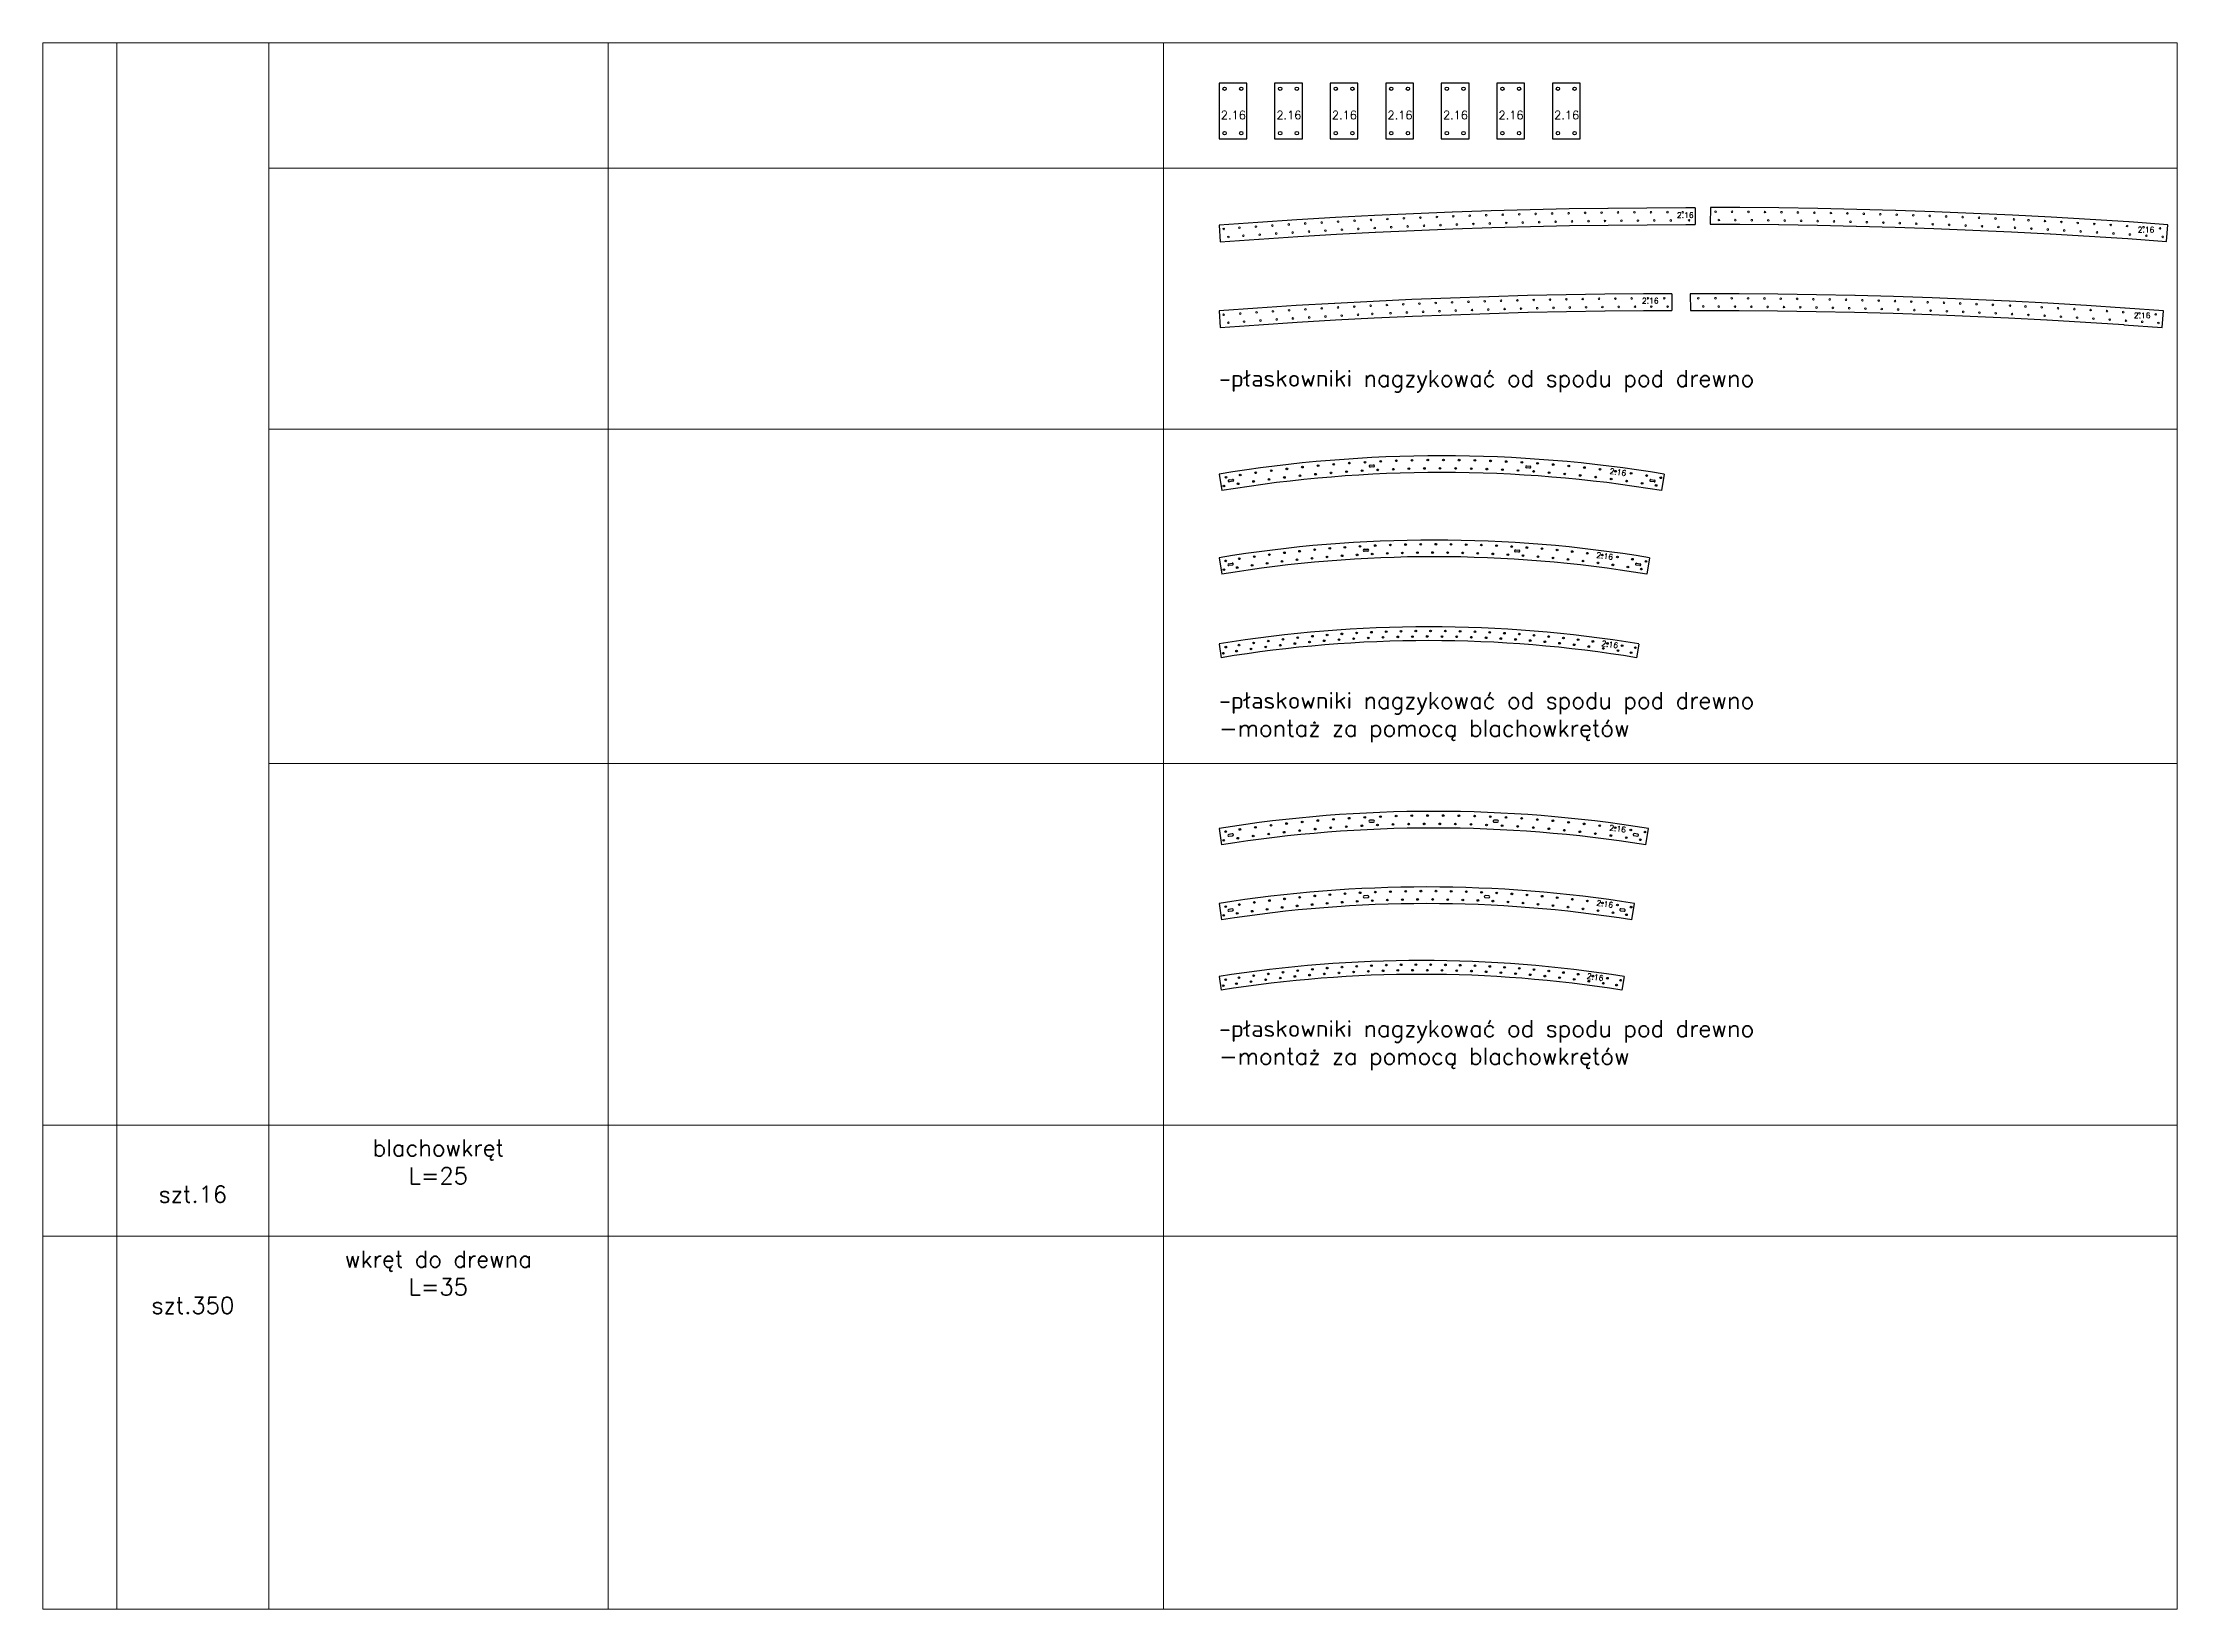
# Model space of a CAD drawing. Header units: millimetres. Extents: x 5046 to 103012, y -15969 to 47766.
# Drawn here: x 78416 to 86102, y 12047 to 17688 of the extents above; entities that cross this region are included whole.
import ezdxf

# ---------------------------------------------------------------- set-up
doc = ezdxf.new("R2010")
doc.units = ezdxf.units.MM
doc.layers.get('0').update_dxf_attribs({"lineweight": 0})
doc.layers.add('Pomocnicze', color=252, linetype='Continuous', lineweight=0)
doc.layers.add('TEXT', color=2, linetype='Continuous', lineweight=0)
doc.styles.add('Opisy 1-20', font='simplex.shx', dxfattribs={"height": 100})
doc.styles.add('Skala 1-20', font='simplex.shx', dxfattribs={"height": 60})
doc.styles.add('Skala 1-50', font='simplex.shx', dxfattribs={"height": 120})

msp = doc.modelspace()

# ---------------------------------------------------------------- texts
at = {"layer": 'TEXT', "attachment_point": 1}
for s, insert, char_height, width, style in [('2.16', (82657.8, 17442.9), 30, 74.012, 'Skala 1-50'), ('2.16', (82857.8, 17442.9), 30, 74.012, 'Skala 1-50'), ('2.16', (83057.8, 17442.9), 30, 74.012, 'Skala 1-50'), ('2.16', (83257.8, 17442.9), 30, 74.012, 'Skala 1-50'), ('2.16', (83457.8, 17442.9), 30, 74.012, 'Skala 1-50'), ('2.16', (83657.8, 17442.9), 30, 74.012, 'Skala 1-50'), ('2.16', (83857.8, 17442.9), 30, 74.012, 'Skala 1-50'), ('2.16', (84300, 17077.4), 20, 74.012, 'Skala 1-50'), ('2.16', (85958.7, 17024.9), 20, 74.012, 'Skala 1-50'), ('2.16', (84174, 16769.1), 20, 74.012, 'Skala 1-50'), ('2.16', (85944.9, 16716.2), 20, 74.012, 'Skala 1-50'), ('-płaskowniki nagzykować od spodu pod drewno', (82651.5, 16509.7), 60, 3450, 'Skala 1-20'), ('-płaskowniki nagzykować od spodu pod drewno\\P-montaż za pomocą blachowkrętów', (82651.5, 15350), 60, 3450, 'Skala 1-20'), ('-płaskowniki nagzykować od spodu pod drewno\\P-montaż za pomocą blachowkrętów', (82651.5, 14168.4), 60, 3450, 'Skala 1-20'), ('\\pxqc;{\\H0.6x;blachowkręt\\PL=25}', (79229.8, 13738.3), 100, 1221.678, 'Opisy 1-20'), ('\\pxqc;\\P{\\H0.6x;szt.16}', (78683.6, 13738.3), 100, 546.27, 'Opisy 1-20'), ('\\pxqc;{\\H0.6x;wkręt do drewna\\PL=35}', (79229.8, 13338.3), 100, 1221.678, 'Opisy 1-20'), ('\\pxqc;\\P{\\H0.6x;szt.350}', (78683.6, 13338.3), 100, 546.27, 'Opisy 1-20')]:
    msp.add_mtext(s, dxfattribs=dict(at, insert=insert, char_height=char_height, width=width, style=style))
at = {"layer": 'TEXT', "char_height": 20, "width": 74.012, "attachment_point": 1, "rotation": 351.96695, "style": 'Skala 1-50'}
for insert in [(84059.3, 16156), (84011.7, 15854.1), (84030.1, 15535.7), (84058.2, 14872.1), (84012, 14601.3), (83977.3, 14337.7)]:
    msp.add_mtext('2.16', dxfattribs=dict(at, insert=insert))

# ---------------------------------------------------------------- linework, layer by layer
at = {"color": 7, "linetype": 'Continuous', "lineweight": 25}
for p, q in [((82751.5, 17542.6), (82651.5, 17542.6)), ((82651.5, 17542.6), (82651.5, 17342.6)), ((82751.5, 17342.6), (82751.5, 17542.6)), ((82951.5, 17542.6), (82851.5, 17542.6)), ((82851.5, 17542.6), (82851.5, 17342.6)), ((82951.5, 17342.6), (82951.5, 17542.6)), ((83151.5, 17542.6), (83051.5, 17542.6)), ((83051.5, 17542.6), (83051.5, 17342.6)), ((83151.5, 17342.6), (83151.5, 17542.6)), ((83351.5, 17542.6), (83251.5, 17542.6)), ((83251.5, 17542.6), (83251.5, 17342.6)), ((83351.5, 17342.6), (83351.5, 17542.6)), ((83551.5, 17542.6), (83451.5, 17542.6)), ((83451.5, 17542.6), (83451.5, 17342.6)), ((83551.5, 17342.6), (83551.5, 17542.6)), ((83751.5, 17542.6), (83651.5, 17542.6)), ((83651.5, 17542.6), (83651.5, 17342.6)), ((83751.5, 17342.6), (83751.5, 17542.6)), ((83951.5, 17542.6), (83851.5, 17542.6)), ((83851.5, 17542.6), (83851.5, 17342.6)), ((83951.5, 17342.6), (83951.5, 17542.6)), ((82651.5, 17342.6), (82751.5, 17342.6)), ((82851.5, 17342.6), (82951.5, 17342.6)), ((83051.5, 17342.6), (83151.5, 17342.6)), ((83251.5, 17342.6), (83351.5, 17342.6)), ((83451.5, 17342.6), (83551.5, 17342.6)), ((83651.5, 17342.6), (83751.5, 17342.6)), ((83851.5, 17342.6), (83951.5, 17342.6)), ((83194.9, 16167.4), (83207.9, 16168.1)), ((83208.3, 16161.1), (83195.3, 16160.4)), ((83770.8, 16156.8), (83757.8, 16157.7)), ((83758.3, 16164.6), (83771.2, 16163.8)), ((82651.5, 16134.8), (82661.4, 16075.6)), ((82687.4, 16113.8), (82700.2, 16115.8)), ((82701.3, 16108.9), (82688.5, 16106.9)), ((84218.1, 16106.7), (84205.3, 16108.8)), ((84206.3, 16115.7), (84219.2, 16113.6)), ((84254.2, 16134.8), (84244.3, 16075.6)), ((82651.5, 15833.7), (82661.4, 15774.5)), ((83173.6, 15864.1), (83186.6, 15864.8)), ((83187, 15857.8), (83174, 15857.1)), ((83731, 15854), (83718, 15854.9)), ((83718.4, 15861.8), (83731.4, 15861)), ((84201.1, 15833.7), (84191.2, 15774.5)), ((82686, 15812.4), (82698.8, 15814.5)), ((82699.9, 15807.6), (82687.1, 15805.5)), ((84166.6, 15805.4), (84153.7, 15807.4)), ((84154.8, 15814.3), (84167.6, 15812.3)), ((82651.5, 15523.1), (82659.3, 15473.7)), ((84162.6, 15523.1), (84154.4, 15473.8)), ((82651.5, 14859.1), (82660.6, 14799.8)), ((82699, 14839.7), (82686.1, 14837.7)), ((83207, 14889), (83194, 14888.4)), ((83194.3, 14881.4), (83207.3, 14882)), ((83641.1, 14882.1), (83654.1, 14881.5)), ((83654.4, 14888.4), (83641.4, 14889)), ((84145.1, 14833.3), (84157.9, 14831.3)), ((84159, 14838.2), (84146.1, 14840.2)), ((84187.6, 14799.9), (84197.1, 14859.1)), ((82687.2, 14830.8), (82700, 14832.7)), ((83187.1, 14616.9), (83174.1, 14616.3)), ((83174.4, 14609.3), (83187.4, 14609.9)), ((83609.7, 14610), (83622.6, 14609.4)), ((83623, 14616.4), (83610, 14617)), ((82651.5, 14588.9), (82660.6, 14529.6)), ((82699, 14569.4), (82686.1, 14567.5)), ((82687.2, 14560.6), (82700, 14562.5)), ((84097, 14562.8), (84109.9, 14560.8)), ((84110.9, 14567.8), (84098.1, 14569.7)), ((84137.7, 14529.7), (84147.3, 14588.9)), ((82651.5, 14325.7), (82659, 14276.3)), ((84109.9, 14325.7), (84101.9, 14276.4))]:
    msp.add_line(p, q, dxfattribs=at)
at = {"color": 93, "linetype": 'Continuous', "lineweight": 25}
for p, q in [((84365.8, 17093.4), (84365.6, 17033.4)), ((84420.3, 17094.8), (84420.1, 17034.8)), ((84281.6, 16784.2), (84281.8, 16724.2)), ((84348.2, 16784.5), (84348.4, 16724.5))]:
    msp.add_line(p, q, dxfattribs=at)
for points in [[(84365.8, 17093.4), (84332.3, 17093.5), (84332.1, 17093.5), (84192.1, 17093), (84191.9, 17093), (84051.9, 17091.7), (84051.7, 17091.7), (83911.7, 17089.6), (83911.5, 17089.6), (83771.6, 17086.6), (83771.4, 17086.6), (83631.5, 17082.7), (83631.3, 17082.7), (83491.4, 17078), (83491.2, 17078), (83351.3, 17072.4), (83351.1, 17072.4), (83211.2, 17065.9), (83211, 17065.9), (83071.2, 17058.6), (83071, 17058.6), (82931.3, 17050.4), (82931.1, 17050.4), (82791.4, 17041.4), (82791.2, 17041.4), (82651.5, 17031.5), (82655.9, 16971.6), (82795.2, 16981.5), (82795.4, 16981.5), (82934.8, 16990.5), (82935, 16990.5), (83074.3, 16998.7), (83074.5, 16998.7), (83214, 17006), (83214.2, 17006), (83353.6, 17012.4), (83353.8, 17012.4), (83493.4, 17018), (83493.6, 17018), (83633.1, 17022.7), (83633.3, 17022.7), (83772.9, 17026.6), (83773.1, 17026.6), (83912.6, 17029.6), (83912.8, 17029.6), (84052.4, 17031.7), (84052.6, 17031.7), (84192.3, 17033), (84192.5, 17033), (84332.1, 17033.5), (84332.3, 17033.5), (84365.6, 17033.4)], [(84420.1, 17034.8), (84526.4, 17034.5), (84526.6, 17034.5), (84666.2, 17033.2), (84666.4, 17033.2), (84806, 17031.1), (84806.2, 17031.1), (84945.8, 17028.1), (84946, 17028), (85085.5, 17024.2), (85085.7, 17024.2), (85225.3, 17019.5), (85225.5, 17019.5), (85365, 17013.9), (85365.2, 17013.9), (85504.6, 17007.4), (85504.8, 17007.4), (85644.3, 17000.2), (85644.5, 17000.1), (85783.8, 16992), (85784, 16992), (85923.4, 16983), (85923.6, 16983), (86062.9, 16973.1), (86067.3, 17032.9), (85927.6, 17042.8), (85927.4, 17042.8), (85787.7, 17051.9), (85787.5, 17051.9), (85647.8, 17060), (85647.6, 17060.1), (85507.8, 17067.4), (85507.6, 17067.4), (85367.8, 17073.8), (85367.6, 17073.8), (85227.7, 17079.4), (85227.5, 17079.4), (85087.6, 17084.2), (85087.4, 17084.2), (84947.4, 17088), (84947.2, 17088), (84807.3, 17091), (84807.1, 17091), (84667.1, 17093.2), (84666.9, 17093.2), (84526.9, 17094.5), (84526.7, 17094.5), (84420.3, 17094.8)], [(84281.6, 16784.2), (84179.4, 16783.9), (84179.2, 16783.9), (84040.4, 16782.7), (84040.2, 16782.6), (83901.4, 16780.5), (83901.2, 16780.5), (83762.4, 16777.5), (83762.2, 16777.5), (83623.4, 16773.7), (83623.2, 16773.7), (83484.4, 16769), (83484.2, 16769), (83345.5, 16763.4), (83345.3, 16763.4), (83206.6, 16757), (83206.4, 16757), (83067.8, 16749.8), (83067.6, 16749.8), (82929, 16741.7), (82928.8, 16741.7), (82790.3, 16732.7), (82790.1, 16732.7), (82651.5, 16722.9), (82655.9, 16663.1), (82794.1, 16672.8), (82794.3, 16672.8), (82932.5, 16681.8), (82932.7, 16681.8), (83070.9, 16689.9), (83071.1, 16689.9), (83209.4, 16697.1), (83209.6, 16697.1), (83347.9, 16703.5), (83348.1, 16703.5), (83486.4, 16709), (83486.6, 16709), (83625, 16713.7), (83625.2, 16713.7), (83763.6, 16717.5), (83763.8, 16717.5), (83902.3, 16720.5), (83902.5, 16720.5), (84040.9, 16722.7), (84041.1, 16722.7), (84179.6, 16723.9), (84179.8, 16723.9), (84281.8, 16724.2)], [(84348.4, 16724.5), (84384.9, 16724.6), (84385.1, 16724.6), (84523.6, 16724.1), (84523.8, 16724.1), (84662.2, 16722.9), (84662.4, 16722.9), (84800.9, 16720.7), (84801.1, 16720.7), (84939.5, 16717.8), (84939.7, 16717.7), (85078.1, 16713.9), (85078.3, 16713.9), (85216.7, 16709.2), (85216.9, 16709.2), (85355.3, 16703.7), (85355.5, 16703.7), (85493.8, 16697.3), (85494, 16697.3), (85632.2, 16690.1), (85632.4, 16690.1), (85770.7, 16682), (85770.9, 16682), (85909.1, 16673.1), (85909.3, 16673), (86047.4, 16663.3), (86051.9, 16723.1), (85913.3, 16732.9), (85913.1, 16732.9), (85774.6, 16741.9), (85774.4, 16741.9), (85635.8, 16750), (85635.6, 16750), (85496.9, 16757.2), (85496.7, 16757.2), (85358, 16763.6), (85357.8, 16763.6), (85219.1, 16769.2), (85218.9, 16769.2), (85080.2, 16773.9), (85080, 16773.9), (84941.2, 16777.7), (84941, 16777.7), (84802.2, 16780.7), (84802, 16780.7), (84663.2, 16782.9), (84663, 16782.9), (84524.1, 16784.1), (84523.9, 16784.1), (84385.1, 16784.6), (84384.9, 16784.6), (84348.2, 16784.5)]]:
    msp.add_lwpolyline(points, dxfattribs=at)
at = {"color": 7, "linetype": 'Continuous', "lineweight": 25}
for centre, radius in [((82671.5, 17522.6), 6), ((82731.5, 17522.6), 6), ((82871.5, 17522.6), 6), ((82931.5, 17522.6), 6), ((83071.5, 17522.6), 6), ((83131.5, 17522.6), 6), ((83271.5, 17522.6), 6), ((83331.5, 17522.6), 6), ((83471.5, 17522.6), 6), ((83531.5, 17522.6), 6), ((83671.5, 17522.6), 6), ((83731.5, 17522.6), 6), ((83871.5, 17522.6), 6), ((83931.5, 17522.6), 6), ((82671.5, 17362.6), 6), ((82731.5, 17362.6), 6), ((82871.5, 17362.6), 6), ((82931.5, 17362.6), 6), ((83071.5, 17362.6), 6), ((83131.5, 17362.6), 6), ((83271.5, 17362.6), 6), ((83331.5, 17362.6), 6), ((83471.5, 17362.6), 6), ((83531.5, 17362.6), 6), ((83671.5, 17362.6), 6), ((83731.5, 17362.6), 6), ((83871.5, 17362.6), 6), ((83931.5, 17362.6), 6), ((82783.5, 16139.7), 3), ((82839.5, 16147.1), 3), ((82895.6, 16153.9), 3), ((82951.8, 16160), 3), ((83008, 16165.4), 3), ((83054.6, 16139.4), 3), ((83064.3, 16170.2), 3), ((83110.6, 16143.6), 3), ((83120.6, 16174.4), 3), ((83166.6, 16147.3), 3), ((83177, 16177.9), 3), ((83222.7, 16150.3), 3), ((83233.5, 16180.8), 3), ((83278.8, 16152.6), 3), ((83289.9, 16183), 3), ((83334.9, 16154.3), 3), ((83346.4, 16184.6), 3), ((83391.1, 16155.3), 3), ((83402.9, 16185.5), 3), ((83447.2, 16155.7), 3), ((83459.4, 16185.7), 3), ((83503.4, 16155.4), 3), ((83515.9, 16185.3), 3), ((83559.5, 16154.5), 3), ((83572.4, 16184.3), 3), ((83615.7, 16153), 3), ((83628.8, 16182.5), 3), ((83671.8, 16150.8), 3), ((83685.3, 16180.2), 3), ((83727.8, 16147.9), 3), ((83741.7, 16177.2), 3), ((83783.9, 16144.4), 3), ((83798.1, 16173.5), 3), ((83839.9, 16140.3), 3), ((83854.4, 16169.2), 3), ((83910.7, 16164.2), 3), ((83966.9, 16158.6), 3), ((84023, 16152.4), 3), ((84079.1, 16145.4), 3), ((84135.1, 16137.9), 3), ((82668.8, 16092), 3), ((82676.7, 16123.7), 3), ((82720.1, 16100.1), 3), ((82727.6, 16131.6), 3), ((82775.6, 16108.3), 3), ((82831.3, 16115.8), 3), ((82887, 16122.7), 3), ((82942.8, 16128.9), 3), ((82998.7, 16134.4), 3), ((83895.8, 16135.5), 3), ((83951.7, 16130), 3), ((84007.5, 16124), 3), ((84063.3, 16117.2), 3), ((84118.9, 16109.8), 3), ((84174.5, 16101.8), 3), ((84191, 16129.7), 3), ((84225.1, 16094), 3), ((84241.9, 16121.6), 3), ((82724.4, 15830), 3), ((82778.4, 15837.8), 3), ((82832.6, 15845), 3), ((82886.9, 15851.5), 3), ((82941.2, 15857.4), 3), ((82986.3, 15831.7), 3), ((82995.6, 15862.7), 3), ((83040.3, 15836.5), 3), ((83050, 15867.4), 3), ((83094.5, 15840.7), 3), ((83104.5, 15871.4), 3), ((83148.7, 15844.2), 3), ((83159, 15874.8), 3), ((83202.9, 15847.1), 3), ((83213.6, 15877.6), 3), ((83257.1, 15849.4), 3), ((83268.2, 15879.8), 3), ((83311.4, 15851), 3), ((83322.8, 15881.3), 3), ((83365.7, 15852), 3), ((83377.5, 15882.1), 3), ((83420, 15852.4), 3), ((83432.1, 15882.4), 3), ((83474.3, 15852.2), 3), ((83486.8, 15882), 3), ((83528.6, 15851.3), 3), ((83541.4, 15881), 3), ((83582.8, 15849.8), 3), ((83596, 15879.4), 3), ((83637.1, 15847.7), 3), ((83650.6, 15877.1), 3), ((83691.3, 15844.9), 3), ((83705.2, 15874.2), 3), ((83745.5, 15841.5), 3), ((83759.7, 15870.6), 3), ((83799.7, 15837.5), 3), ((83814.2, 15866.5), 3), ((83853.8, 15832.9), 3), ((83868.6, 15861.7), 3), ((83923, 15856.2), 3), ((83977.3, 15850.2), 3), ((84031.5, 15843.5), 3), ((84085.7, 15836.2), 3), ((82668.8, 15790.9), 3), ((82675.3, 15822.4), 3), ((82716.9, 15798.5), 3), ((82770.6, 15806.4), 3), ((82824.4, 15813.7), 3), ((82878.3, 15820.3), 3), ((82932.2, 15826.4), 3), ((83907.8, 15827.7), 3), ((83961.8, 15821.8), 3), ((84015.7, 15815.3), 3), ((84069.5, 15808.2), 3), ((84123.3, 15800.4), 3), ((84139.7, 15828.3), 3), ((84172, 15792.9), 3), ((84188.8, 15820.5), 3), ((82776, 15526.8), 3), ((82828.8, 15533.8), 3), ((82881.6, 15540.1), 3), ((82924.6, 15524.8), 3), ((82934.6, 15545.9), 3), ((82977.4, 15530.1), 3), ((82987.6, 15551.1), 3), ((83030.2, 15534.7), 3), ((83040.6, 15555.6), 3), ((83083.1, 15538.8), 3), ((83093.7, 15559.5), 3), ((83136, 15542.2), 3), ((83146.9, 15562.8), 3), ((83188.9, 15545), 3), ((83200.1, 15565.5), 3), ((83241.9, 15547.3), 3), ((83253.3, 15567.6), 3), ((83294.9, 15548.9), 3), ((83306.5, 15569.1), 3), ((83347.9, 15549.8), 3), ((83359.8, 15569.9), 3), ((83400.9, 15550.2), 3), ((83413, 15570.2), 3), ((83453.9, 15550), 3), ((83466.3, 15569.8), 3), ((83507, 15549.1), 3), ((83519.5, 15568.8), 3), ((83560, 15547.7), 3), ((83572.7, 15567.2), 3), ((83612.9, 15545.6), 3), ((83625.9, 15565), 3), ((83665.9, 15542.9), 3), ((83679.1, 15562.1), 3), ((83718.8, 15539.6), 3), ((83732.3, 15558.7), 3), ((83771.7, 15535.7), 3), ((83785.4, 15554.6), 3), ((83824.5, 15531.2), 3), ((83838.4, 15550), 3), ((83877.3, 15526.1), 3), ((83891.4, 15544.7), 3), ((83944.3, 15538.8), 3), ((83997.2, 15532.3), 3), ((84049.9, 15525.1), 3), ((82666.9, 15490.1), 3), ((82675.6, 15511.8), 3), ((82714.3, 15497.6), 3), ((82723.3, 15519.2), 3), ((82766.7, 15505.3), 3), ((82819.3, 15512.4), 3), ((82871.9, 15518.9), 3), ((83930, 15520.3), 3), ((83982.6, 15514), 3), ((84035.2, 15507), 3), ((84087.7, 15499.5), 3), ((84102.6, 15517.4), 3), ((84135.1, 15492.1), 3), ((84150.3, 15509.9), 3), ((82675.5, 14847.7), 3), ((82726.4, 14855.3), 3), ((82774.4, 14831.7), 3), ((82782.4, 14863.1), 3), ((82830.1, 14838.9), 3), ((82838.5, 14870.2), 3), ((82885.8, 14845.4), 3), ((82894.6, 14876.6), 3), ((82941.7, 14851.3), 3), ((82950.8, 14882.4), 3), ((82997.6, 14856.6), 3), ((83007, 14887.5), 3), ((83053.5, 14861.2), 3), ((83063.4, 14892), 3), ((83109.5, 14865.2), 3), ((83119.7, 14895.9), 3), ((83165.6, 14868.5), 3), ((83176.1, 14899.1), 3), ((83221.7, 14871.2), 3), ((83232.6, 14901.6), 3), ((83277.8, 14873.2), 3), ((83289, 14903.5), 3), ((83333.9, 14874.5), 3), ((83345.5, 14904.7), 3), ((83390.1, 14875.3), 3), ((83402, 14905.3), 3), ((83446.2, 14875.3), 3), ((83458.5, 14905.3), 3), ((83502.4, 14874.8), 3), ((83515, 14904.5), 3), ((83558.5, 14873.5), 3), ((83571.5, 14903.2), 3), ((83614.6, 14871.6), 3), ((83628, 14901.1), 3), ((83670.7, 14869.1), 3), ((83684.4, 14898.5), 3), ((83726.8, 14866), 3), ((83740.8, 14895.1), 3), ((83782.8, 14862.1), 3), ((83797.1, 14891.1), 3), ((83838.8, 14857.7), 3), ((83853.4, 14886.5), 3), ((83894.7, 14852.6), 3), ((83909.7, 14881.2), 3), ((83950.5, 14846.8), 3), ((83965.9, 14875.3), 3), ((84006.3, 14840.4), 3), ((84022, 14868.7), 3), ((84062, 14833.4), 3), ((84078, 14861.5), 3), ((84134, 14853.6), 3), ((84184.9, 14845.9), 3), ((82668.2, 14816.2), 3), ((82718.8, 14823.9), 3), ((84117.7, 14825.7), 3), ((84168.2, 14818.1), 3), ((82887.2, 14605.4), 3), ((82941.6, 14611), 3), ((82996, 14616), 3), ((83050.5, 14620.3), 3), ((83105, 14624), 3), ((83159.5, 14627.1), 3), ((83214.1, 14629.6), 3), ((83257.5, 14601.1), 3), ((83268.7, 14631.4), 3), ((83311.8, 14602.4), 3), ((83323.4, 14632.6), 3), ((83366.1, 14603.1), 3), ((83378, 14633.2), 3), ((83420.3, 14603.2), 3), ((83432.7, 14633.1), 3), ((83474.6, 14602.6), 3), ((83487.3, 14632.4), 3), ((83528.9, 14601.4), 3), ((83541.9, 14631.1), 3), ((83583.2, 14599.6), 3), ((83596.5, 14629.1), 3), ((83651.1, 14626.5), 3), ((83705.7, 14623.3), 3), ((83760.2, 14619.4), 3), ((83814.6, 14615), 3), ((83869, 14609.8), 3), ((83923.4, 14604.1), 3), ((82668.2, 14546), 3), ((82675.5, 14577.5), 3), ((82716.9, 14553.4), 3), ((82724.6, 14584.8), 3), ((82770.7, 14561), 3), ((82778.7, 14592.3), 3), ((82824.5, 14567.9), 3), ((82832.9, 14599.2), 3), ((82878.5, 14574.3), 3), ((82932.5, 14580), 3), ((82986.5, 14585), 3), ((83040.6, 14589.5), 3), ((83094.8, 14593.3), 3), ((83149, 14596.5), 3), ((83203.2, 14599.1), 3), ((83637.4, 14597.2), 3), ((83691.6, 14594.1), 3), ((83745.8, 14590.4), 3), ((83799.9, 14586.1), 3), ((83854, 14581.2), 3), ((83908, 14575.6), 3), ((83962, 14569.4), 3), ((83977.6, 14597.7), 3), ((84015.8, 14562.6), 3), ((84031.8, 14590.7), 3), ((84069.6, 14555.2), 3), ((84085.9, 14583.1), 3), ((84118.3, 14547.9), 3), ((84135, 14575.7), 3), ((82666.7, 14292.7), 3), ((82675.5, 14314.3), 3), ((82714.1, 14299.9), 3), ((82723.2, 14321.4), 3), ((82766.6, 14307.3), 3), ((82776, 14328.7), 3), ((82819.2, 14314.1), 3), ((82828.8, 14335.4), 3), ((82871.9, 14320.3), 3), ((82881.7, 14341.4), 3), ((82924.6, 14325.9), 3), ((82934.7, 14346.9), 3), ((82977.4, 14330.8), 3), ((82987.7, 14351.7), 3), ((83030.3, 14335.2), 3), ((83040.8, 14356), 3), ((83083.1, 14338.9), 3), ((83093.9, 14359.6), 3), ((83136.1, 14342.1), 3), ((83147.1, 14362.6), 3), ((83189, 14344.6), 3), ((83200.3, 14365), 3), ((83242, 14346.5), 3), ((83253.5, 14366.8), 3), ((83295, 14347.8), 3), ((83306.8, 14367.9), 3), ((83348, 14348.5), 3), ((83360, 14368.5), 3), ((83401.1, 14348.5), 3), ((83413.3, 14368.4), 3), ((83454.1, 14348), 3), ((83466.5, 14367.7), 3), ((83507.1, 14346.8), 3), ((83519.8, 14366.4), 3), ((83560.1, 14345.1), 3), ((83573, 14364.5), 3), ((83613.1, 14342.7), 3), ((83626.2, 14362), 3), ((83666, 14339.7), 3), ((83679.3, 14358.8), 3), ((83718.9, 14336.1), 3), ((83732.5, 14355.1), 3), ((83771.8, 14331.9), 3), ((83785.5, 14350.7), 3), ((83824.6, 14327.1), 3), ((83838.5, 14345.7), 3), ((83877.3, 14321.6), 3), ((83891.5, 14340.1), 3), ((83930, 14315.6), 3), ((83944.4, 14333.9), 3), ((83982.6, 14308.9), 3), ((83997.2, 14327.1), 3), ((84035.1, 14301.7), 3), ((84049.9, 14319.7), 3), ((84082.6, 14294.6), 3), ((84097.6, 14312.5), 3)]:
    msp.add_circle(centre, radius, dxfattribs=at)
at = {"color": 93}
for centre in [(83435.6, 17060.9), (83494.9, 17063.2), (83554.1, 17065.3), (83613.4, 17067.2), (83672.7, 17069), (83732, 17070.6), (83791.3, 17072.1), (83850.6, 17073.4), (83910, 17074.5), (83969.3, 17075.6), (84028.5, 17076.4), (84087.8, 17077.1), (84147.2, 17077.7), (84206.6, 17078.1), (84265.9, 17078.3), (84320.7, 17077.9), (84439, 17079.8), (84498.3, 17079.6), (84557.6, 17079.2), (84616.9, 17078.7), (84676.3, 17078), (84735.5, 17077.2), (84794.9, 17076.2), (84854.2, 17075), (84913.5, 17073.7), (84972.8, 17072.3), (85032.1, 17070.7), (85091.5, 17068.9), (85150.7, 17067), (85210, 17064.9), (85269.3, 17062.7), (85328.6, 17060.4), (82668.3, 17017.6), (82685.4, 16988.8), (82725, 17022.1), (82738.9, 16993), (82784.1, 17026.1), (82798, 16997), (82843.3, 17030.1), (82857.3, 17001.1), (82902.5, 17033.8), (82916.3, 17004.7), (82961.6, 17037.5), (82975.4, 17008.3), (83020.9, 17040.9), (83034.5, 17011.7), (83080, 17044.2), (83093.6, 17015), (83139.3, 17047.4), (83152.8, 17018.1), (83198.6, 17050.4), (83212, 17021.1), (83257.8, 17053.3), (83271.2, 17023.9), (83317, 17056), (83330.3, 17026.6), (83376.3, 17058.5), (83389.5, 17029.1), (83448.7, 17031.4), (83507.8, 17033.6), (83567.1, 17035.7), (83626.3, 17037.6), (83685.6, 17039.3), (83744.7, 17040.9), (83804, 17042.4), (83863.2, 17043.7), (83922.4, 17044.8), (83981.7, 17045.8), (84040.9, 17046.6), (84100.2, 17047.3), (84159.4, 17047.8), (84218.6, 17048.2), (84277.9, 17048.4), (84343.5, 17048.9), (84450.9, 17049.8), (84510.1, 17049.5), (84569.4, 17049.1), (84628.6, 17048.6), (84687.9, 17047.9), (84747.1, 17047), (84806.4, 17046), (84865.6, 17044.8), (84924.8, 17043.5), (84984, 17042), (85043.2, 17040.4), (85102.4, 17038.6), (85161.7, 17036.6), (85220.9, 17034.6), (85280, 17032.3), (85339.3, 17029.9), (85387.8, 17057.8), (85398.4, 17027.4), (85447.1, 17055.1), (85457.6, 17024.6), (85513.5, 17052), (85516.9, 17021.8), (85565.6, 17049.3), (85576, 17018.8), (85624.9, 17046.2), (85635.2, 17015.6), (85684, 17042.9), (85694.3, 17012.3), (85743.3, 17039.4), (85753.5, 17008.8), (85802.6, 17035.8), (85812.6, 17005.2), (85861.8, 17032.1), (85871.7, 17001.4), (85920.9, 17028.2), (85930.8, 16997.5), (85980.1, 17024.1), (85990, 16993.4), (86039.3, 17019.9), (86049, 16989.1), (83431.8, 16751.1), (83490.6, 16753.3), (83549.3, 16755.3), (83608.1, 16757.2), (83666.8, 16759), (83725.6, 16760.6), (83784.3, 16762), (83843.1, 16763.3), (83901.9, 16764.4), (83960.6, 16765.4), (84019.4, 16766.3), (84078.2, 16766.9), (84136.9, 16767.5), (84195.7, 16767.9), (84254.5, 16768.1), (84376.7, 16768.1), (84438.7, 16768.3), (84497.5, 16768.1), (84556.2, 16767.8), (84615, 16767.3), (84673.8, 16766.6), (84732.6, 16765.8), (84791.3, 16764.8), (84850.1, 16763.7), (84908.8, 16762.5), (84967.6, 16761), (85026.4, 16759.5), (85085.2, 16757.8), (85143.8, 16755.9), (85202.6, 16753.9), (85261.3, 16751.7), (82668, 16709), (82685.1, 16680.2), (82727.9, 16713.2), (82741.8, 16684.1), (82786.4, 16717.2), (82800.4, 16688), (82845.1, 16721), (82858.9, 16691.8), (82903.8, 16724.7), (82917.4, 16695.5), (82917.5, 16695.5), (82962.4, 16728.2), (82976, 16699), (83021, 16731.6), (83034.6, 16702.3), (83079.7, 16734.9), (83093.2, 16705.5), (83138.4, 16737.9), (83151.8, 16708.6), (83197.1, 16740.9), (83203.1, 16711.8), (83255.7, 16743.7), (83269, 16714.2), (83314.5, 16746.3), (83327.7, 16716.9), (83373.1, 16748.8), (83386.3, 16719.3), (83444.9, 16721.6), (83503.6, 16723.8), (83562.2, 16725.8), (83620.9, 16727.6), (83679.6, 16729.3), (83738.3, 16730.9), (83797, 16732.3), (83855.6, 16733.5), (83914.3, 16734.7), (83973, 16735.6), (84031.7, 16736.4), (84090.4, 16737.1), (84149.1, 16737.6), (84207.8, 16737.9), (84266.5, 16738.1), (84394.9, 16738.7), (84450.5, 16738.3), (84509.2, 16738.1), (84568, 16737.7), (84626.6, 16737.1), (84685.3, 16736.5), (84744, 16735.6), (84802.7, 16734.6), (84861.4, 16733.5), (84920.1, 16732.2), (84978.7, 16730.8), (85037.4, 16729.2), (85096.2, 16727.4), (85154.8, 16725.5), (85213.4, 16723.5), (85272, 16721.3), (85320, 16749.4), (85330.7, 16719), (85378.8, 16747), (85389.3, 16716.5), (85437.4, 16744.4), (85448, 16713.9), (85499.3, 16741.6), (85506.6, 16711.1), (85554.8, 16738.7), (85565.2, 16708.1), (85613.5, 16735.6), (85623.8, 16705.2), (85672.2, 16732.4), (85682.4, 16701.8), (85730.8, 16729.1), (85740.9, 16698.4), (85789.5, 16725.6), (85799.5, 16694.9), (85848.1, 16721.9), (85858, 16691.2), (85906.6, 16718.1), (85916.5, 16687.4), (85965.3, 16714.1), (85975, 16683.4), (86023.8, 16710), (86033.6, 16679.3)]:
    msp.add_circle(centre, 3, dxfattribs=at)
at = {"color": 7, "linetype": 'Continuous', "lineweight": 25}
for centre, radius, start, end in [((83452.9, 11296), 4904.7, 80.59664, 99.40336), ((83452.9, 11296), 4844.7, 80.59809, 99.40191), ((83195.1, 16163.9), 3.5, 92.9543, 272.9543), ((83208.1, 16164.6), 3.5, 272.9543, 92.9543), ((83758, 16161.1), 3.5, 86.33421, 266.33421), ((83771, 16160.3), 3.5, 266.33421, 86.33421), ((82687.9, 16110.3), 3.5, 98.95145, 278.95145), ((82700.8, 16112.3), 3.5, 278.95145, 98.95145), ((84205.8, 16112.2), 3.5, 81.03813, 261.03813), ((84218.6, 16110.2), 3.5, 261.03813, 81.03813), ((83426.3, 11153.2), 4744.2, 80.6006, 99.3994), ((83426.3, 11153.2), 4684.2, 80.60214, 99.39786), ((83173.8, 15860.6), 3.5, 92.99116, 272.99116), ((83186.8, 15861.3), 3.5, 272.99116, 92.99116), ((83718.2, 15858.4), 3.5, 86.37107, 266.37107), ((83731.2, 15857.5), 3.5, 266.37107, 86.37107), ((82686.5, 15809), 3.5, 98.94925, 278.94925), ((82699.4, 15811), 3.5, 278.94925, 98.94925), ((84154.3, 15810.9), 3.5, 81.03813, 261.03813), ((84167.1, 15808.8), 3.5, 261.03813, 81.03813), ((83407.1, 10961.3), 4624, 80.59556, 99.40444), ((83407.1, 10961.3), 4574, 80.59692, 99.40877), ((83424.3, 10015.7), 4904.7, 80.93437, 99.06563), ((83424.3, 10015.7), 4844.7, 80.93582, 99.07026), ((82686.7, 14834.2), 3.5, 98.62717, 278.62717), ((82699.5, 14836.2), 3.5, 278.62717, 98.62717), ((83194.1, 14884.9), 3.5, 92.63002, 272.63002), ((83207.1, 14885.5), 3.5, 272.63002, 92.63002), ((83641.3, 14885.5), 3.5, 87.373, 267.373), ((83654.2, 14885), 3.5, 267.373, 87.373), ((84145.6, 14836.7), 3.5, 81.33852, 261.33852), ((84158.4, 14834.8), 3.5, 261.33852, 81.33852), ((83399.4, 9904), 4744.2, 80.93002, 99.06998), ((83174.2, 14612.8), 3.5, 92.65858, 272.65858), ((83187.2, 14613.4), 3.5, 272.65858, 92.65858), ((83609.8, 14613.5), 3.5, 87.3625, 267.3625), ((83622.8, 14612.9), 3.5, 267.3625, 87.3625), ((83399.4, 9904), 4684.2, 80.93157, 99.07493), ((82686.7, 14564), 3.5, 98.61667, 278.61667), ((82699.5, 14566), 3.5, 278.61667, 98.61667), ((84097.5, 14566.2), 3.5, 81.40442, 261.40442), ((84110.4, 14564.3), 3.5, 261.40442, 81.40442), ((83380.7, 9759.6), 4624, 80.92657, 99.07343), ((83380.7, 9759.6), 4574, 80.92792, 99.07777)]:
    msp.add_arc(centre, radius, start, end, dxfattribs=at)
at = {"layer": 'Pomocnicze'}
for p, q in [((78683.6, 17688.5), (78683.6, 12047.1)), ((79229.8, 17688.5), (79229.8, 12047.1)), ((80451.5, 17688.5), (80451.5, 12047.1)), ((82451.5, 17688.5), (82451.5, 12047.1)), ((86101.5, 17236.5), (79229.8, 17236.5)), ((86101.5, 16296.4), (79229.8, 16296.4)), ((86101.5, 15093.1), (79229.8, 15093.1)), ((86101.5, 13790.4), (78416.1, 13790.4)), ((86101.5, 13390.5), (78416.1, 13390.5))]:
    msp.add_line(p, q, dxfattribs=at)
msp.add_lwpolyline([(78416.1, 17688.5), (78416.1, 12047.1), (86101.5, 12047.1), (86101.5, 17688.5)], close=True, dxfattribs=at)

msp.set_redraw_order([(e.dxf.handle, doc.entitydb.next_handle()) for e in msp.query("TEXT MTEXT ATTDEF DIMENSION ARC_DIMENSION")])  # texts and dimensions are drawn at this point

doc.saveas('drawing.dxf')
